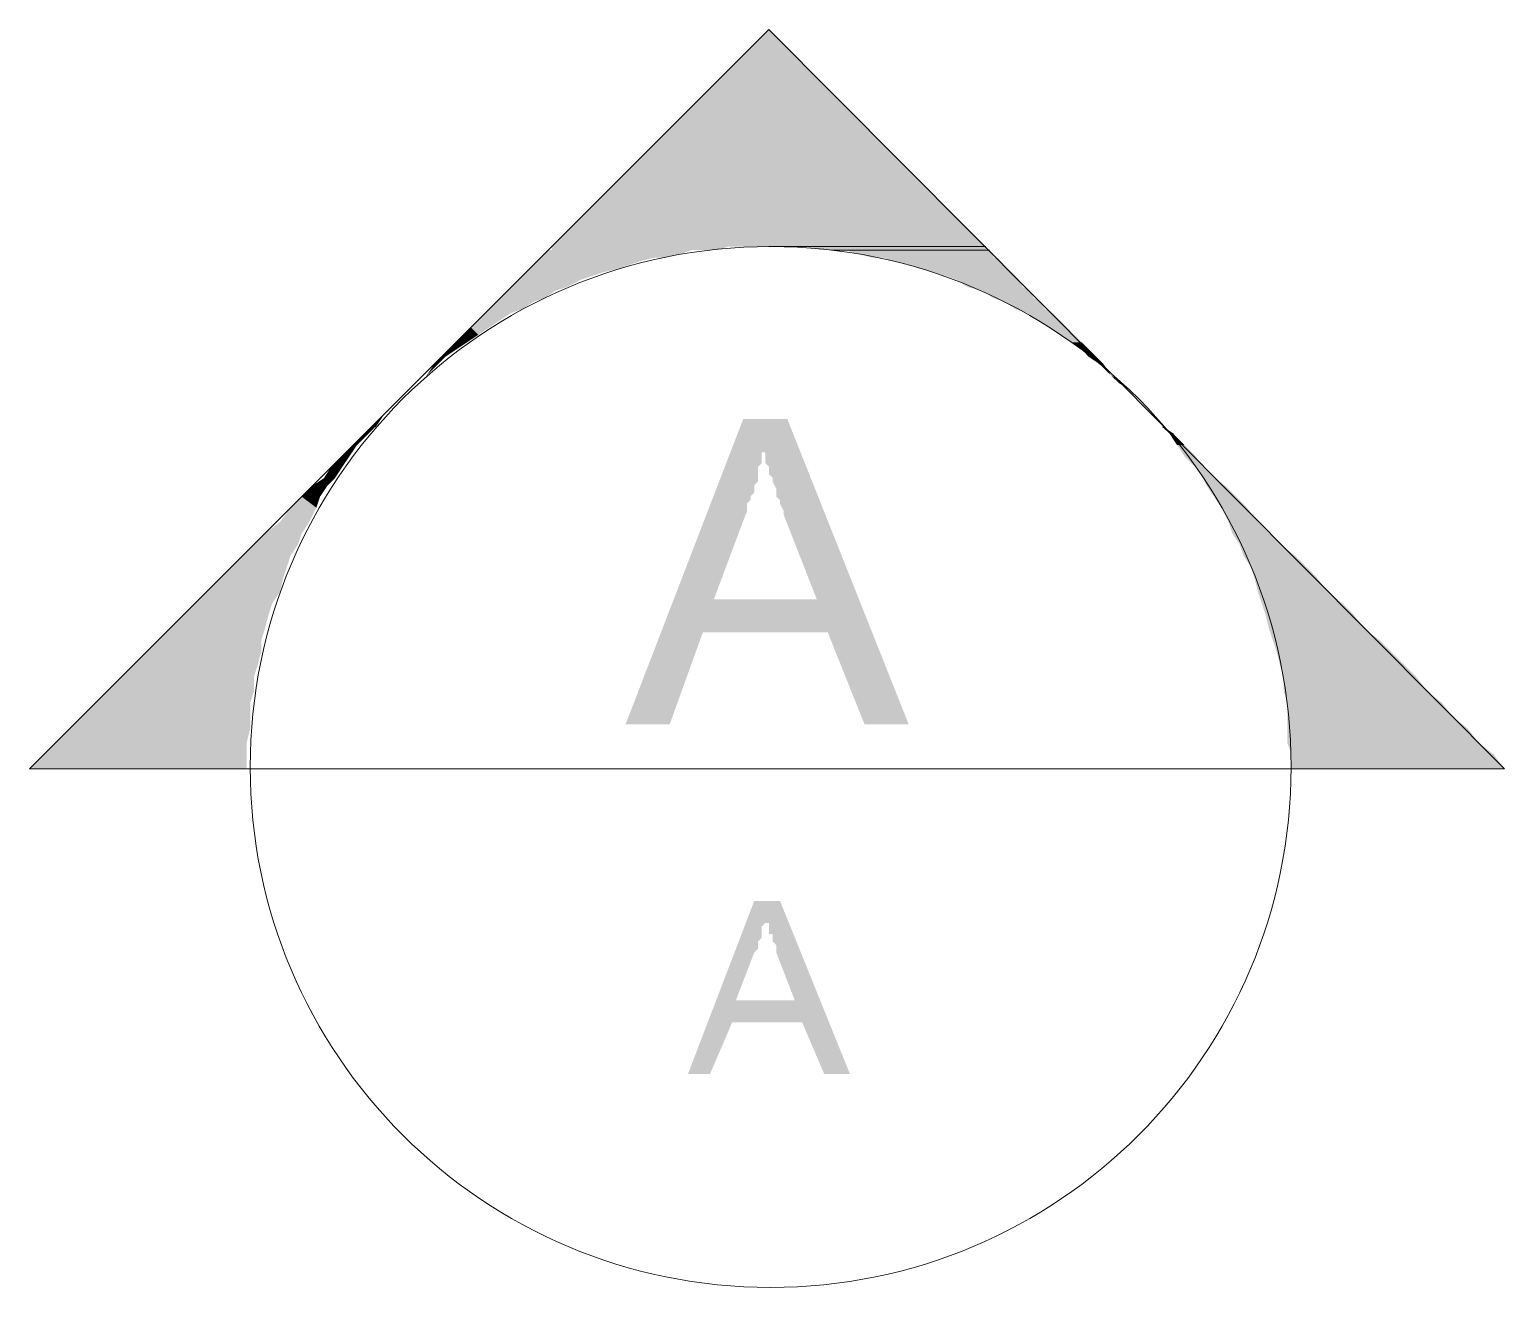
# Model space of a CAD drawing. Header units: metres. Extents: x 6 to 145, y 4 to 18.
# Drawn here: x 22.269 to 23.966, y 9.514 to 10.962 of the extents above; entities that cross this region are included whole.
import ezdxf

# ---------------------------------------------------------------- set-up
doc = ezdxf.new("R2010")
doc.units = ezdxf.units.M
doc.layers.add('J', color=7, linetype='Continuous')
doc.layers.add('N', color=7, linetype='Continuous')
doc.layers.add('L', color=7, linetype='Continuous', true_color=0x989898)
doc.layers.add('M', color=7, linetype='Continuous', true_color=0xbababa)

msp = doc.modelspace()

# ---------------------------------------------------------------- hatches: boundary and pattern name
at = {"layer": 'N', "transparency": 33554559}
h = msp.add_hatch(color=0, dxfattribs=at)
h.paths.add_polyline_path([(22.9549, 10.1618), (23.0903, 10.5132), (23.1411, 10.5132), (23.2808, 10.1618), (23.23, 10.1618), (23.1877, 10.2676), (23.0438, 10.2676), (23.0057, 10.1618)], flags=0)
h.paths.add_polyline_path([(23.0565, 10.3057), (23.175, 10.3057), (23.1369, 10.4031), (23.1369, 10.4073), (23.1327, 10.4158), (23.1327, 10.42), (23.1284, 10.4243), (23.1284, 10.4285), (23.1284, 10.4327), (23.1242, 10.4412), (23.1242, 10.4454), (23.12, 10.4497), (23.12, 10.4539), (23.12, 10.4581), (23.1157, 10.4624), (23.1157, 10.4666), (23.1157, 10.4708), (23.1157, 10.4751), (23.1115, 10.4751), (23.1115, 10.4708), (23.1115, 10.4666), (23.1115, 10.4624), (23.1073, 10.4581), (23.1073, 10.4539), (23.1073, 10.4497), (23.1073, 10.4412), (23.103, 10.437), (23.103, 10.4327), (23.103, 10.4285), (23.0988, 10.4243), (23.0988, 10.42), (23.0946, 10.4158), (23.0946, 10.4116), (23.0946, 10.4073)], flags=0)
h = msp.add_hatch(color=0, dxfattribs=at)
h.paths.add_polyline_path([(23.0268, 9.7596), (23.103, 9.9586), (23.1327, 9.9586), (23.2131, 9.7596), (23.1835, 9.7596), (23.1581, 9.8189), (23.0776, 9.8189), (23.0522, 9.7596)], flags=0)
h.paths.add_polyline_path([(23.0819, 9.8443), (23.1496, 9.8443), (23.1284, 9.8993), (23.1284, 9.8993), (23.1284, 9.9036), (23.1284, 9.9078), (23.1242, 9.912), (23.1242, 9.912), (23.1242, 9.9163), (23.1242, 9.9205), (23.12, 9.9205), (23.12, 9.9247), (23.12, 9.9247), (23.12, 9.929), (23.12, 9.9332), (23.1157, 9.9332), (23.1157, 9.9374), (23.1157, 9.9374), (23.1157, 9.9374), (23.1157, 9.9374), (23.1157, 9.9332), (23.1157, 9.9332), (23.1115, 9.929), (23.1115, 9.9247), (23.1115, 9.9247), (23.1115, 9.9205), (23.1115, 9.9163), (23.1115, 9.9163), (23.1073, 9.912), (23.1073, 9.9078), (23.1073, 9.9078), (23.1073, 9.9036), (23.1073, 9.9036), (23.103, 9.8993)], flags=0)

# ---------------------------------------------------------------- linework, layer by layer
at = {"layer": 'J', "color": 0, "lineweight": 9}
for p, q in [((23.1198, 10.9616), (22.2689, 10.1106)), ((23.9665, 10.1106), (23.1198, 10.9616)), ((22.2689, 10.1106), (22.5187, 10.1106)), ((22.5187, 10.1106), (23.721, 10.1106)), ((23.721, 10.1106), (23.9665, 10.1106))]:
    msp.add_line(p, q, dxfattribs=at)
msp.add_circle((23.1219, 10.1128), 0.599, dxfattribs=at)
at = {"layer": 'L', "color": 0, "lineweight": 18}
msp.add_line((23.721, 10.1106), (23.9665, 10.1106), dxfattribs=at)
at = {"layer": 'M', "color": 0, "lineweight": 0}
for p, q in [((23.3696, 10.7118), (23.1198, 10.7118)), ((23.1198, 10.7118), (23.3696, 10.7118)), ((23.3696, 10.7118), (23.1325, 10.7118)), ((23.1325, 10.7118), (23.3696, 10.7118)), ((23.3696, 10.7118), (23.1494, 10.7118)), ((23.1494, 10.7118), (23.3696, 10.7118)), ((23.3738, 10.7076), (23.1918, 10.7076)), ((23.1918, 10.7076), (23.3738, 10.7076)), ((22.6668, 10.5043), (22.6753, 10.517)), ((22.6753, 10.517), (22.6668, 10.5043)), ((23.5855, 10.4959), (23.5728, 10.5043)), ((23.5728, 10.5043), (23.5855, 10.4959))]:
    msp.add_line(p, q, dxfattribs=at)
at = {"layer": 'M', "color": 0, "transparency": 33554559}
for points in [[(23.1198, 10.9616), (23.3696, 10.7118), (22.87, 10.7118)], [(22.8573, 10.6991), (22.9716, 10.6949), (22.8531, 10.6949)], [(22.8616, 10.7033), (23.0013, 10.6991), (22.8573, 10.6991)], [(22.9886, 10.6991), (22.9886, 10.6991), (22.8573, 10.6991)], [(22.9886, 10.6991), (22.8573, 10.6991), (23.0013, 10.6991)], [(22.9886, 10.6991), (22.8573, 10.6991), (22.9716, 10.6949)], [(22.8658, 10.7076), (23.0182, 10.7033), (22.8616, 10.7033)], [(23.0182, 10.7033), (22.8616, 10.7033), (23.0013, 10.6991)], [(22.87, 10.7076), (23.0436, 10.7076), (22.8658, 10.7076)], [(23.0309, 10.7076), (23.0309, 10.7076), (22.8658, 10.7076)], [(23.0309, 10.7076), (22.8658, 10.7076), (23.0436, 10.7076)], [(23.0309, 10.7076), (22.8658, 10.7076), (23.0182, 10.7033)], [(23.1029, 10.7118), (23.1029, 10.7118), (22.87, 10.7118)], [(23.1029, 10.7118), (22.87, 10.7118), (23.1198, 10.7118)], [(23.0902, 10.7118), (23.0902, 10.7118), (22.87, 10.7118)], [(23.0902, 10.7118), (22.87, 10.7118), (23.1029, 10.7118)], [(23.0732, 10.7118), (23.0732, 10.7118), (22.87, 10.7118)], [(23.0732, 10.7118), (22.87, 10.7118), (23.0902, 10.7118)], [(23.0732, 10.7118), (22.87, 10.7118), (23.0605, 10.7076)], [(22.87, 10.7118), (23.0605, 10.7076), (22.87, 10.7076)], [(23.0605, 10.7076), (22.87, 10.7076), (23.0436, 10.7076)], [(23.1198, 10.7118), (23.3696, 10.7118), (23.1325, 10.7118)], [(23.1325, 10.7118), (23.3696, 10.7118), (23.1494, 10.7118)], [(23.1494, 10.7118), (23.3696, 10.7118), (23.1621, 10.7118)], [(23.3696, 10.7118), (23.1621, 10.7118), (23.3696, 10.7076)], [(23.1621, 10.7118), (23.3696, 10.7076), (23.1791, 10.7076)], [(23.3696, 10.7076), (23.1791, 10.7076), (23.3738, 10.7076)], [(23.1791, 10.7076), (23.3738, 10.7076), (23.1918, 10.7076)], [(23.1918, 10.7076), (23.3738, 10.7076), (23.2087, 10.7076)], [(23.3738, 10.7076), (23.2087, 10.7076), (23.3781, 10.7033)], [(23.2087, 10.7076), (23.3781, 10.7033), (23.2214, 10.7033)], [(23.3781, 10.7033), (23.2214, 10.7033), (23.3781, 10.6991)], [(23.2214, 10.7033), (23.3781, 10.6991), (23.2383, 10.6991)], [(23.3781, 10.6991), (23.2383, 10.6991), (23.3823, 10.6991)], [(23.2383, 10.6991), (23.3823, 10.6991), (23.251, 10.6991)], [(23.3823, 10.6991), (23.251, 10.6991), (23.3865, 10.6949)], [(23.251, 10.6991), (23.3865, 10.6949), (23.2638, 10.6949)], [(22.8404, 10.6822), (22.9166, 10.6779), (22.8362, 10.6779)], [(22.8446, 10.6864), (22.9293, 10.6822), (22.8404, 10.6822)], [(22.9293, 10.6822), (22.8404, 10.6822), (22.9166, 10.6779)], [(22.8489, 10.6906), (22.9462, 10.6864), (22.8446, 10.6864)], [(22.9462, 10.6864), (22.8446, 10.6864), (22.9293, 10.6822)], [(22.8531, 10.6949), (22.9589, 10.6906), (22.8489, 10.6906)], [(22.9589, 10.6906), (22.8489, 10.6906), (22.9462, 10.6864)], [(22.9716, 10.6949), (22.8531, 10.6949), (22.9589, 10.6906)], [(23.3865, 10.6949), (23.2638, 10.6949), (23.3908, 10.6906)], [(23.2638, 10.6949), (23.3908, 10.6906), (23.2807, 10.6906)], [(23.3908, 10.6906), (23.2807, 10.6906), (23.395, 10.6864)], [(23.2807, 10.6906), (23.395, 10.6864), (23.2934, 10.6864)], [(23.395, 10.6864), (23.2934, 10.6864), (23.3992, 10.6822)], [(23.2934, 10.6864), (23.3992, 10.6822), (23.3103, 10.6822)], [(23.3992, 10.6822), (23.3103, 10.6822), (23.4035, 10.6779)], [(23.3103, 10.6822), (23.4035, 10.6779), (23.323, 10.6779)], [(22.8192, 10.661), (22.8616, 10.6525), (22.8108, 10.6525)], [(22.8235, 10.6652), (22.8743, 10.661), (22.8192, 10.661)], [(22.8743, 10.661), (22.8192, 10.661), (22.8616, 10.6525)], [(22.8319, 10.6737), (22.887, 10.6652), (22.8235, 10.6652)], [(22.887, 10.6652), (22.8235, 10.6652), (22.8743, 10.661)], [(22.8362, 10.6779), (22.9039, 10.6737), (22.8319, 10.6737)], [(22.9039, 10.6737), (22.8319, 10.6737), (22.887, 10.6652)], [(22.9166, 10.6779), (22.8362, 10.6779), (22.9039, 10.6737)], [(23.4035, 10.6779), (23.323, 10.6779), (23.4077, 10.6737)], [(23.323, 10.6779), (23.4077, 10.6737), (23.3357, 10.6737)], [(23.4077, 10.6737), (23.3357, 10.6737), (23.4119, 10.6652)], [(23.3357, 10.6737), (23.4119, 10.6652), (23.3484, 10.6652)], [(23.4119, 10.6652), (23.3484, 10.6652), (23.4204, 10.661)], [(23.3484, 10.6652), (23.4204, 10.661), (23.3654, 10.661)], [(23.4204, 10.661), (23.3654, 10.661), (23.4246, 10.6525)], [(23.3654, 10.661), (23.4246, 10.6525), (23.3781, 10.6525)], [(22.8065, 10.6483), (22.8362, 10.6398), (22.7981, 10.6398)], [(22.8108, 10.6525), (22.8489, 10.6483), (22.8065, 10.6483)], [(22.8489, 10.6483), (22.8065, 10.6483), (22.8362, 10.6398)], [(22.8616, 10.6525), (22.8108, 10.6525), (22.8489, 10.6483)], [(23.4246, 10.6525), (23.3781, 10.6525), (23.4331, 10.6483)], [(23.3781, 10.6525), (23.4331, 10.6483), (23.3908, 10.6483)], [(23.4331, 10.6483), (23.3908, 10.6483), (23.4373, 10.6398)], [(23.3908, 10.6483), (23.4373, 10.6398), (23.4035, 10.6398)], [(22.7854, 10.6271), (22.7981, 10.6187), (22.7769, 10.6187)], [(22.7938, 10.6356), (22.8108, 10.6271), (22.7854, 10.6271)], [(22.8108, 10.6271), (22.7854, 10.6271), (22.7981, 10.6187)], [(22.7981, 10.6398), (22.8235, 10.6356), (22.7938, 10.6356)], [(22.8235, 10.6356), (22.7938, 10.6356), (22.8108, 10.6271)], [(22.8362, 10.6398), (22.7981, 10.6398), (22.8235, 10.6356)], [(23.4373, 10.6398), (23.4035, 10.6398), (23.4458, 10.6356)], [(23.4035, 10.6398), (23.4458, 10.6356), (23.4162, 10.6356)], [(23.4458, 10.6356), (23.4162, 10.6356), (23.4543, 10.6271)], [(23.4162, 10.6356), (23.4543, 10.6271), (23.4289, 10.6271)], [(23.4543, 10.6271), (23.4289, 10.6271), (23.4627, 10.6187)], [(23.4289, 10.6271), (23.4627, 10.6187), (23.4416, 10.6187)], [(22.7684, 10.6102), (22.7727, 10.6017), (22.76, 10.6017)], [(22.7769, 10.6187), (22.7854, 10.6102), (22.7684, 10.6102)], [(22.7854, 10.6102), (22.7684, 10.6102), (22.7727, 10.6017)], [(22.7981, 10.6187), (22.7769, 10.6187), (22.7854, 10.6102)], [(23.4627, 10.6187), (23.4416, 10.6187), (23.4712, 10.6102)], [(23.4416, 10.6187), (23.4712, 10.6102), (23.4543, 10.6102)], [(23.4712, 10.6102), (23.4543, 10.6102), (23.4797, 10.6017)], [(23.4543, 10.6102), (23.4797, 10.6017), (23.467, 10.6017)], [(22.7515, 10.5933), (22.7473, 10.5848), (22.743, 10.5848)], [(22.76, 10.5933), (22.7515, 10.5933), (22.7473, 10.5848)], [(22.76, 10.6017), (22.76, 10.5933), (22.7515, 10.5933)], [(22.7727, 10.6017), (22.76, 10.6017), (22.76, 10.5933)], [(23.4797, 10.6017), (23.467, 10.6017), (23.4881, 10.5933)], [(23.467, 10.6017), (23.4881, 10.5933), (23.4797, 10.5933)], [(23.4881, 10.5933), (23.4797, 10.5933), (23.4966, 10.5848)], [(23.4797, 10.5933), (23.4966, 10.5848), (23.4881, 10.5848)], [(22.7261, 10.5636), (22.7261, 10.5636), (22.7346, 10.5763)], [(22.7261, 10.5636), (22.7346, 10.5763), (22.7388, 10.5763)], [(22.743, 10.5848), (22.7388, 10.5763), (22.7346, 10.5763)], [(22.7473, 10.5848), (22.743, 10.5848), (22.7388, 10.5763)], [(23.4966, 10.5848), (23.4881, 10.5848), (23.5051, 10.5763)], [(23.4881, 10.5848), (23.5051, 10.5763), (23.5008, 10.5763)], [(23.5135, 10.5636), (23.5135, 10.5636), (23.5008, 10.5763)], [(23.5135, 10.5636), (23.5008, 10.5763), (23.5051, 10.5763)], [(22.7261, 10.5636), (22.7134, 10.5552), (22.7134, 10.5552)], [(22.7134, 10.5552), (22.7134, 10.5552), (22.7261, 10.5636)], [(23.5135, 10.5636), (23.522, 10.5552), (23.5262, 10.5552)], [(23.5135, 10.5636), (23.5262, 10.5552), (23.5262, 10.5552)], [(22.7134, 10.5552), (22.7049, 10.5467), (22.7049, 10.5467)], [(23.522, 10.5552), (23.5262, 10.5552), (23.5347, 10.5467)], [(22.688, 10.5255), (22.6753, 10.517), (22.6753, 10.517)], [(23.5516, 10.5255), (23.5643, 10.517), (23.5643, 10.517)], [(22.6753, 10.517), (22.6668, 10.5043), (22.6626, 10.5043)], [(23.5643, 10.517), (23.5728, 10.5043), (23.5728, 10.5043)], [(23.5728, 10.5043), (23.5728, 10.5043), (23.5643, 10.517)], [(22.6541, 10.4959), (22.6457, 10.4832), (22.6414, 10.4832)], [(22.6584, 10.4959), (22.6541, 10.4959), (22.6457, 10.4832)], [(22.6626, 10.5043), (22.6584, 10.4959), (22.6541, 10.4959)], [(22.6668, 10.5043), (22.6626, 10.5043), (22.6584, 10.4959)], [(23.5728, 10.5043), (23.5855, 10.4959), (23.5813, 10.4959)], [(23.5855, 10.4959), (23.5813, 10.4959), (23.5982, 10.4832)], [(23.5813, 10.4959), (23.5982, 10.4832), (23.5897, 10.4832)], [(22.6414, 10.4832), (22.6372, 10.4705), (22.6287, 10.4705)], [(22.6457, 10.4832), (22.6414, 10.4832), (22.6372, 10.4705)], [(23.5982, 10.4832), (23.5897, 10.4832), (23.6109, 10.4705)], [(23.5897, 10.4832), (23.6109, 10.4705), (23.5982, 10.4705)], [(22.616, 10.4578), (22.6203, 10.4451), (22.6076, 10.4451)], [(22.6287, 10.4705), (22.6287, 10.4578), (22.616, 10.4578)], [(22.6287, 10.4578), (22.616, 10.4578), (22.6203, 10.4451)], [(22.6372, 10.4705), (22.6287, 10.4705), (22.6287, 10.4578)], [(23.6109, 10.4705), (23.5982, 10.4705), (23.6194, 10.4578)], [(23.5982, 10.4705), (23.6194, 10.4578), (23.6109, 10.4578)], [(23.6194, 10.4578), (23.6109, 10.4578), (23.6321, 10.4451)], [(23.6109, 10.4578), (23.6321, 10.4451), (23.6194, 10.4451)], [(22.6076, 10.4451), (22.6118, 10.4366), (22.5949, 10.4366)], [(22.6203, 10.4451), (22.6076, 10.4451), (22.6118, 10.4366)], [(23.6321, 10.4451), (23.6194, 10.4451), (23.6448, 10.4366)], [(23.6194, 10.4451), (23.6448, 10.4366), (23.6236, 10.4366)], [(22.5822, 10.4239), (22.5991, 10.4112), (22.5695, 10.4112)], [(22.5949, 10.4366), (22.6033, 10.4239), (22.5822, 10.4239)], [(22.6033, 10.4239), (22.5822, 10.4239), (22.5991, 10.4112)], [(22.6118, 10.4366), (22.5949, 10.4366), (22.6033, 10.4239)], [(23.6448, 10.4366), (23.6236, 10.4366), (23.6575, 10.4239)], [(23.6236, 10.4366), (23.6575, 10.4239), (23.6321, 10.4239)], [(23.6575, 10.4239), (23.6321, 10.4239), (23.6702, 10.4112)], [(23.6321, 10.4239), (23.6702, 10.4112), (23.6405, 10.4112)], [(22.5695, 10.4112), (22.5906, 10.3943), (22.5568, 10.3943)], [(22.5991, 10.4112), (22.5695, 10.4112), (22.5906, 10.3943)], [(23.6702, 10.4112), (23.6405, 10.4112), (23.6829, 10.3943)], [(23.6405, 10.4112), (23.6829, 10.3943), (23.649, 10.3943)], [(22.5568, 10.3943), (22.5822, 10.3816), (22.5398, 10.3816)], [(22.5906, 10.3943), (22.5568, 10.3943), (22.5822, 10.3816)], [(23.6829, 10.3943), (23.649, 10.3943), (23.6956, 10.3816)], [(23.649, 10.3943), (23.6956, 10.3816), (23.6532, 10.3816)], [(22.5398, 10.3816), (22.5779, 10.3689), (22.5271, 10.3689)], [(22.5822, 10.3816), (22.5398, 10.3816), (22.5779, 10.3689)], [(23.6956, 10.3816), (23.6532, 10.3816), (23.7083, 10.3689)], [(23.6532, 10.3816), (23.7083, 10.3689), (23.6617, 10.3689)], [(22.5144, 10.3562), (22.5652, 10.3435), (22.5017, 10.3435)], [(22.5271, 10.3689), (22.5695, 10.3562), (22.5144, 10.3562)], [(22.5695, 10.3562), (22.5144, 10.3562), (22.5652, 10.3435)], [(22.5779, 10.3689), (22.5271, 10.3689), (22.5695, 10.3562)], [(23.7083, 10.3689), (23.6617, 10.3689), (23.7252, 10.3562)], [(23.6617, 10.3689), (23.7252, 10.3562), (23.6659, 10.3562)], [(23.7252, 10.3562), (23.6659, 10.3562), (23.7379, 10.3435)], [(23.6659, 10.3562), (23.7379, 10.3435), (23.6744, 10.3435)], [(22.5017, 10.3435), (22.561, 10.3308), (22.489, 10.3308)], [(22.5652, 10.3435), (22.5017, 10.3435), (22.561, 10.3308)], [(23.7379, 10.3435), (23.6744, 10.3435), (23.7506, 10.3308)], [(23.6744, 10.3435), (23.7506, 10.3308), (23.6786, 10.3308)], [(22.489, 10.3308), (22.5568, 10.3138), (22.4721, 10.3138)], [(22.561, 10.3308), (22.489, 10.3308), (22.5568, 10.3138)], [(23.7506, 10.3308), (23.6786, 10.3308), (23.7633, 10.3138)], [(23.6786, 10.3308), (23.7633, 10.3138), (23.6829, 10.3138)], [(22.4721, 10.3138), (22.5483, 10.3011), (22.4594, 10.3011)], [(22.5568, 10.3138), (22.4721, 10.3138), (22.5483, 10.3011)], [(23.7633, 10.3138), (23.6829, 10.3138), (23.7802, 10.3011)], [(23.6829, 10.3138), (23.7802, 10.3011), (23.6871, 10.3011)], [(22.4467, 10.2884), (22.5398, 10.2715), (22.4298, 10.2715)], [(22.4594, 10.3011), (22.5441, 10.2884), (22.4467, 10.2884)], [(22.5441, 10.2884), (22.4467, 10.2884), (22.5398, 10.2715)], [(22.5483, 10.3011), (22.4594, 10.3011), (22.5441, 10.2884)], [(23.7802, 10.3011), (23.6871, 10.3011), (23.7929, 10.2884)], [(23.6871, 10.3011), (23.7929, 10.2884), (23.6913, 10.2884)], [(23.7929, 10.2884), (23.6913, 10.2884), (23.8056, 10.2715)], [(23.6913, 10.2884), (23.8056, 10.2715), (23.6956, 10.2715)], [(22.4298, 10.2715), (22.5356, 10.2588), (22.4171, 10.2588)], [(22.5398, 10.2715), (22.4298, 10.2715), (22.5356, 10.2588)], [(23.8056, 10.2715), (23.6956, 10.2715), (23.8226, 10.2588)], [(23.6956, 10.2715), (23.8226, 10.2588), (23.6998, 10.2588)], [(22.4171, 10.2588), (22.5356, 10.2461), (22.4044, 10.2461)], [(22.5356, 10.2588), (22.4171, 10.2588), (22.5356, 10.2461)], [(23.8226, 10.2588), (23.6998, 10.2588), (23.8353, 10.2461)], [(23.6998, 10.2588), (23.8353, 10.2461), (23.704, 10.2461)], [(22.4044, 10.2461), (22.5314, 10.2292), (22.3874, 10.2292)], [(22.5356, 10.2461), (22.4044, 10.2461), (22.5314, 10.2292)], [(23.8353, 10.2461), (23.704, 10.2461), (23.8522, 10.2292)], [(23.704, 10.2461), (23.8522, 10.2292), (23.7083, 10.2292)], [(22.3874, 10.2292), (22.5271, 10.2165), (22.3747, 10.2165)], [(22.5314, 10.2292), (22.3874, 10.2292), (22.5271, 10.2165)], [(23.8522, 10.2292), (23.7083, 10.2292), (23.8649, 10.2165)], [(23.7083, 10.2292), (23.8649, 10.2165), (23.7125, 10.2165)], [(22.3747, 10.2165), (22.5271, 10.1995), (22.3578, 10.1995)], [(22.5271, 10.2165), (22.3747, 10.2165), (22.5271, 10.1995)], [(23.8649, 10.2165), (23.7125, 10.2165), (23.8776, 10.1995)], [(23.7125, 10.2165), (23.8776, 10.1995), (23.7125, 10.1995)], [(22.3451, 10.1868), (22.5229, 10.1699), (22.3282, 10.1699)], [(22.3578, 10.1995), (22.5229, 10.1868), (22.3451, 10.1868)], [(22.5229, 10.1868), (22.3451, 10.1868), (22.5229, 10.1699)], [(22.5271, 10.1995), (22.3578, 10.1995), (22.5229, 10.1868)], [(23.8776, 10.1995), (23.7125, 10.1995), (23.8945, 10.1868)], [(23.7125, 10.1995), (23.8945, 10.1868), (23.7167, 10.1868)], [(23.8945, 10.1868), (23.7167, 10.1868), (23.9072, 10.1699)], [(23.7167, 10.1868), (23.9072, 10.1699), (23.7167, 10.1699)], [(22.3282, 10.1699), (22.5229, 10.1572), (22.3155, 10.1572)], [(22.5229, 10.1699), (22.3282, 10.1699), (22.5229, 10.1572)], [(23.9072, 10.1699), (23.7167, 10.1699), (23.9242, 10.1572)], [(23.7167, 10.1699), (23.9242, 10.1572), (23.7167, 10.1572)], [(22.3155, 10.1572), (22.5187, 10.1403), (22.2985, 10.1403)], [(22.5229, 10.1572), (22.3155, 10.1572), (22.5187, 10.1403)], [(23.9242, 10.1572), (23.7167, 10.1572), (23.9369, 10.1403)], [(23.7167, 10.1572), (23.9369, 10.1403), (23.7167, 10.1403)], [(22.2985, 10.1403), (22.5187, 10.1276), (22.2858, 10.1276)], [(22.5187, 10.1403), (22.2985, 10.1403), (22.5187, 10.1276)], [(23.9369, 10.1403), (23.7167, 10.1403), (23.9538, 10.1276)], [(23.7167, 10.1403), (23.9538, 10.1276), (23.721, 10.1276)], [(22.2858, 10.1276), (22.5187, 10.1106), (22.2689, 10.1106)], [(22.5187, 10.1276), (22.2858, 10.1276), (22.5187, 10.1106)], [(23.9538, 10.1276), (23.721, 10.1276), (23.9665, 10.1106)], [(23.721, 10.1276), (23.9665, 10.1106), (23.721, 10.1106)]]:
    msp.add_solid(points, dxfattribs=at)

doc.saveas('drawing.dxf')
